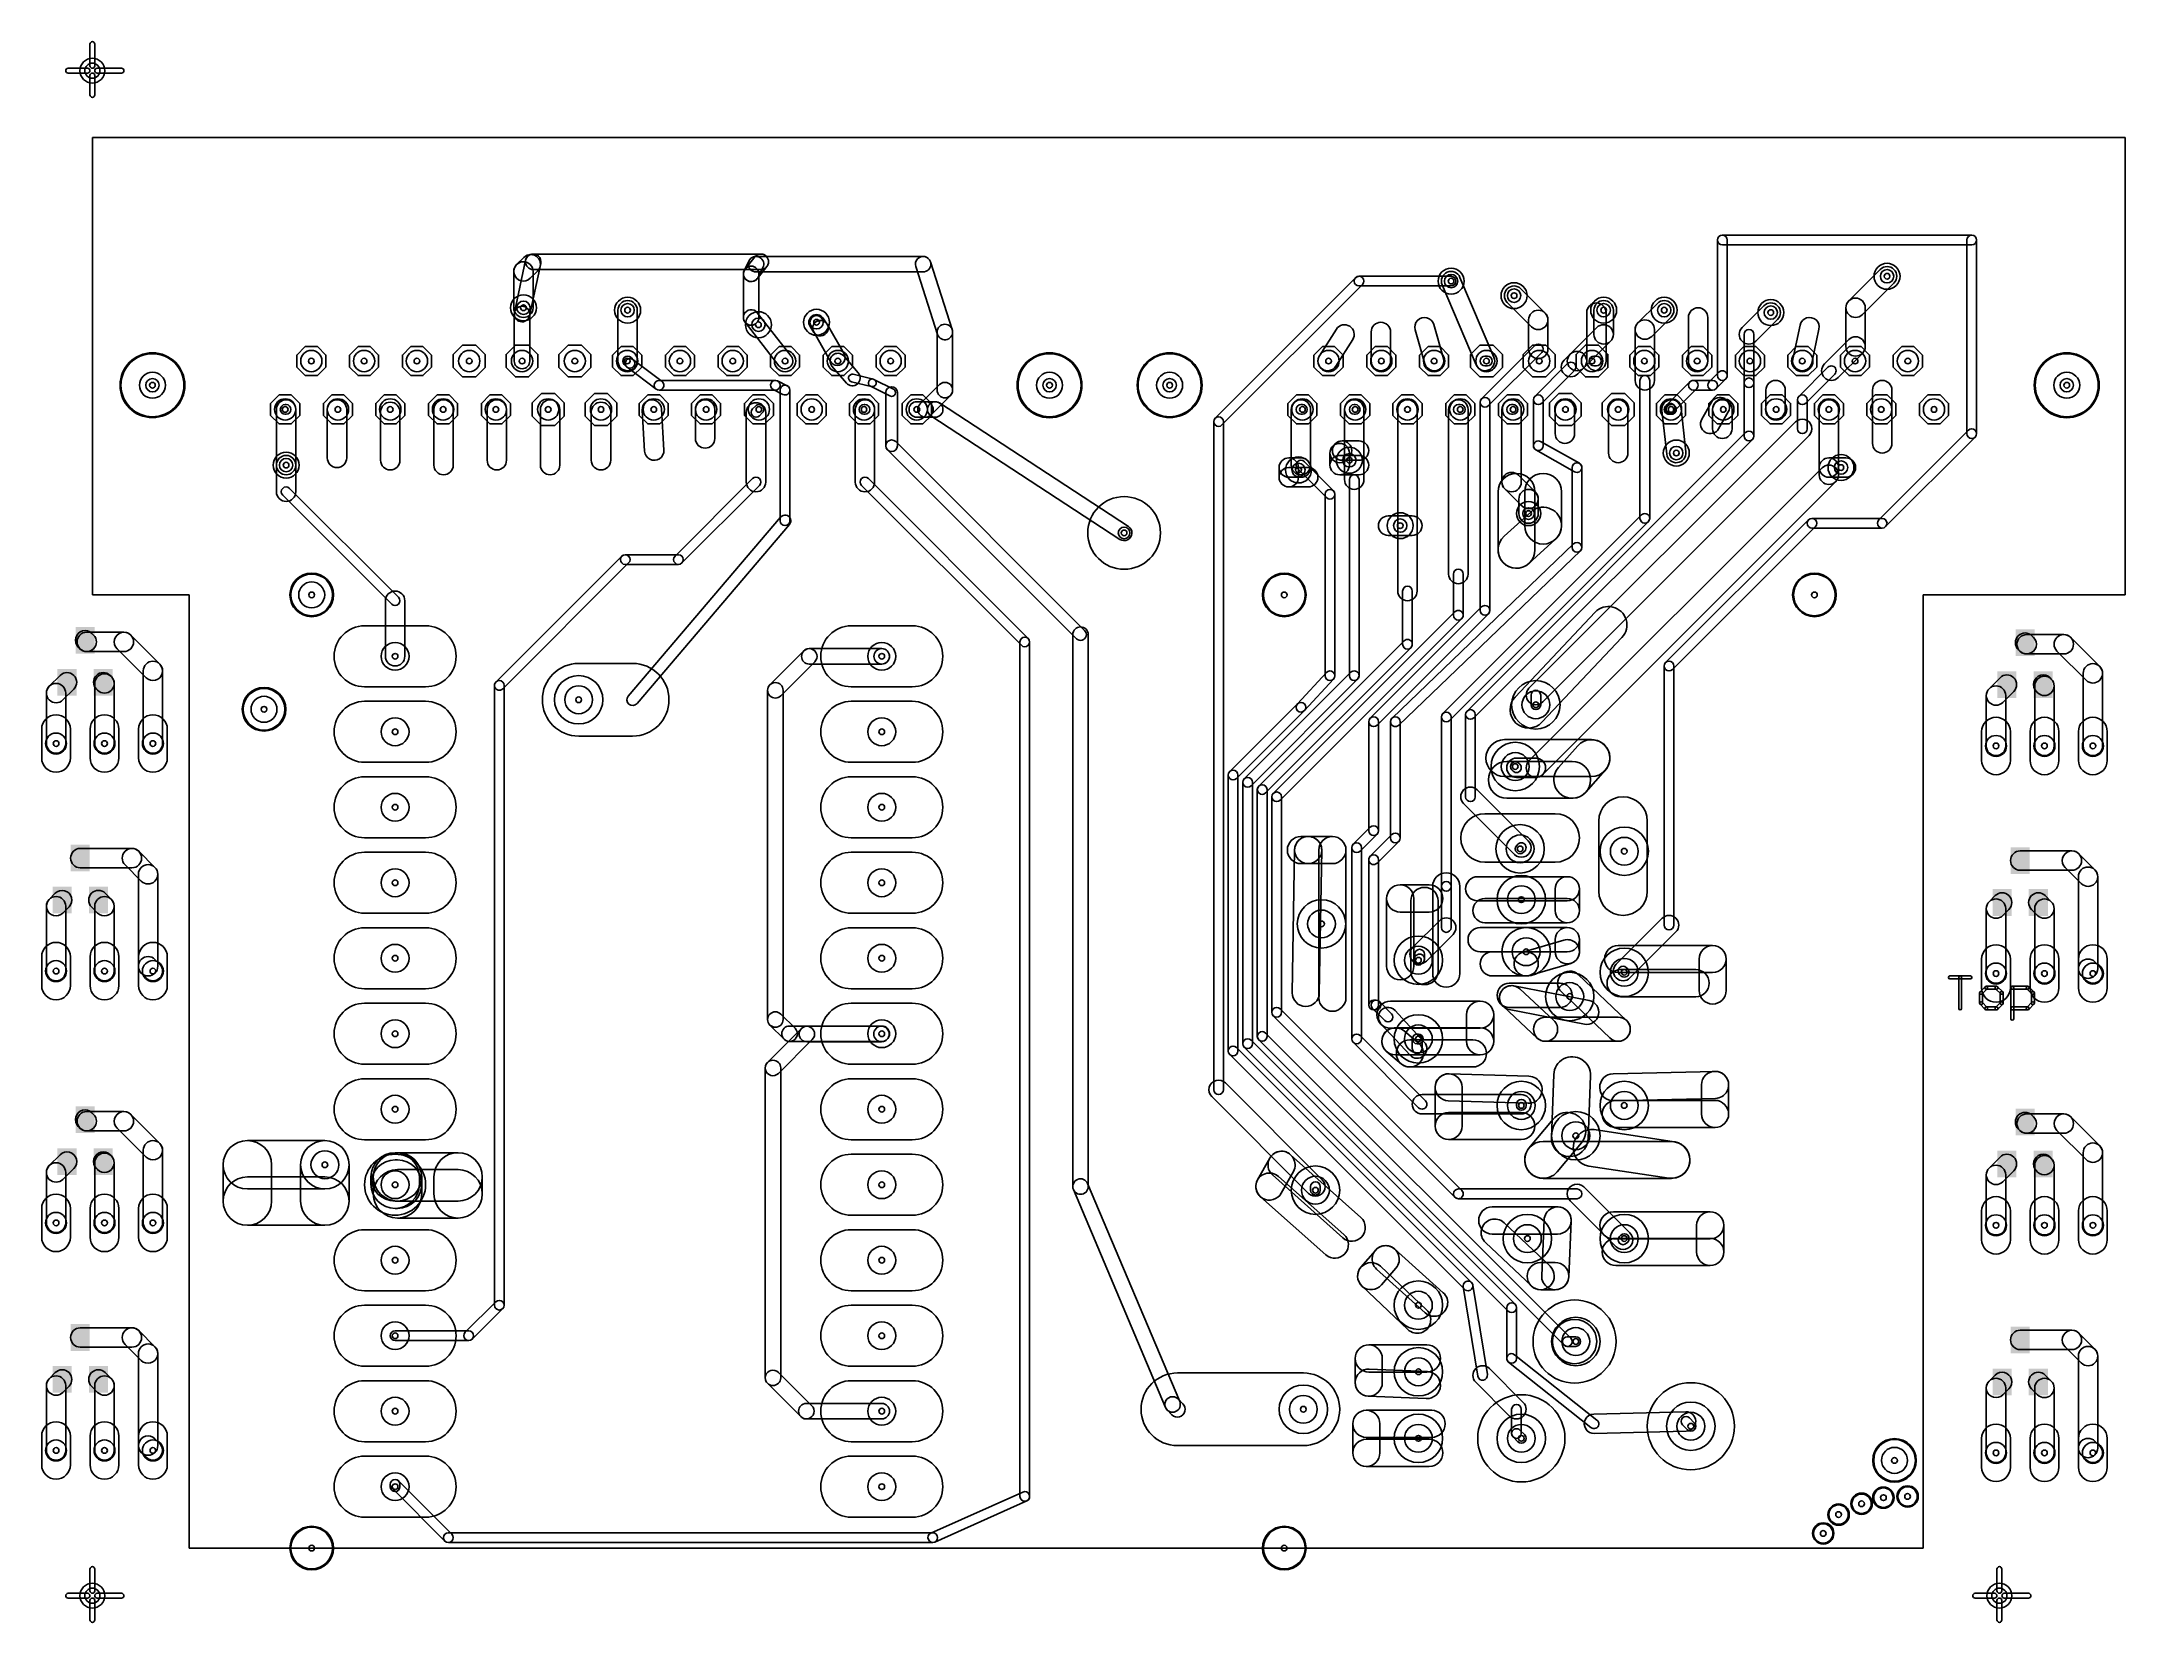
# Model space of a CAD drawing. Extents: x -3 to 107, y -1 to 82.
import ezdxf

# ---------------------------------------------------------------- set-up
doc = ezdxf.new("R2010")
doc.units = 0
for name, color, linetype in [('1', 14, 'CONTINUOUS'), ('116', 5, 'CONTINUOUS'), ('17', 94, 'CONTINUOUS'), ('18', 94, 'CONTINUOUS'), ('20', 178, 'CONTINUOUS')]:
    doc.layers.add(name, color=color, linetype=linetype)

# ---------------------------------------------------------------- blocks, each defined once
blk = doc.blocks.new('RECT')
blk.add_solid([(-0.5, -0.5), (0.5, -0.5), (-0.5, 0.5), (0.5, 0.5)])
blk = doc.blocks.new('ROUNDP')
blk.add_circle((0, 0), 0.5)
blk = doc.blocks.new('OCTAGONP')
blk.add_lwpolyline([(-0.5, -0.2071), (-0.5, 0.2071), (-0.2071, 0.5), (0.2071, 0.5), (0.5, 0.2071), (0.5, -0.2071), (0.2071, -0.5), (-0.2071, -0.5)], close=True)
blk = doc.blocks.new('LONGP100')
blk.add_lwpolyline([(-0.5, -0.5), (0.5, -0.5, 1), (0.5, 0.5), (-0.5, 0.5, 1)], format="xyb", close=True)
blk = doc.blocks.new('ROUNDV')
blk.add_circle((0, 0), 0.5)

msp = doc.modelspace()

# ---------------------------------------------------------------- linework, layer by layer
at = {"layer": '1'}
for points in [[(0.127, 80.254), (0.127, 81.397, 1), (-0.127, 81.397), (-0.127, 80.254, 1)], [(-0.254, 80.127), (-1.27, 80.127, 1), (-1.27, 79.873), (-0.254, 79.873, 1)], [(-0.127, 79.746), (-0.127, 78.73, 1), (0.127, 78.73), (0.127, 79.746, 1)], [(0.254, 79.873), (1.524, 79.873, 1), (1.524, 80.127), (0.254, 80.127, 1)], [(85.725, 64.008), (85.725, 71.12, 1), (85.217, 71.12), (85.217, 64.008, 1)], [(85.471, 70.866), (98.552, 70.866, 1), (98.552, 71.374), (85.471, 71.374, 1)], [(98.298, 71.12), (98.298, 60.96, 1), (98.806, 60.96), (98.806, 71.12, 1)], [(22.9652, 69.1098), (23.3462, 69.4908, 1), (22.6278, 70.2092), (22.2468, 69.8282, 1)], [(23.114, 67.564), (23.114, 69.469, 1), (22.098, 69.469), (22.098, 67.564, 1)], [(22.9273, 67.1492), (23.5115, 69.8924, 1), (22.7165, 70.0616), (22.1323, 67.3184, 1)], [(23.114, 69.5706), (35.052, 69.5706, 1), (35.052, 70.3834), (23.114, 70.3834, 1)], [(34.7347, 70.2309), (34.2267, 69.5959, 1), (34.8613, 69.0881), (35.3693, 69.7231, 1)], [(34.4345, 70.0317), (34.1805, 69.5237, 1), (34.9075, 69.1603), (35.1615, 69.6683, 1)], [(43.561, 70.2564), (34.798, 70.2564, 1), (34.798, 69.4436), (43.561, 69.4436, 1)], [(45.0909, 66.4184), (43.9479, 69.9744, 1), (43.1741, 69.7256), (44.3171, 66.1696, 1)], [(34.1376, 69.342), (34.1376, 67.056, 1), (34.9504, 67.056), (34.9504, 69.342, 1)], [(59.2346, 61.4154), (66.6006, 68.7814, 1), (66.2414, 69.1406), (58.8754, 61.7746, 1)], [(71.247, 69.215), (66.421, 69.215, 1), (66.421, 68.707), (71.247, 68.707, 1)], [(73.4927, 64.9684), (71.7147, 69.1594, 1), (70.7793, 68.7626), (72.5573, 64.5716, 1)], [(93.7478, 69.5742), (92.0968, 67.9232, 1), (92.8152, 67.2048), (94.4662, 68.8558, 1)], [(27.559, 67.437), (27.559, 64.77, 1), (28.575, 64.77), (28.575, 67.437, 1)], [(74.1898, 67.8398), (75.4598, 66.5698, 1), (76.1782, 67.2882), (74.9082, 68.5582, 1)], [(79.375, 64.77), (79.375, 67.31, 1), (78.359, 67.31), (78.359, 64.77, 1)], [(78.74, 67.437), (78.74, 66.167, 1), (79.756, 66.167), (79.756, 67.437, 1)], [(82.0638, 67.7962), (81.0478, 66.7802, 1), (81.7662, 66.0618), (82.7822, 67.0778, 1)], [(87.6518, 67.6692), (86.5088, 66.5262, 1), (87.2272, 65.8078), (88.3702, 66.9508, 1)], [(91.948, 67.564), (91.948, 65.532, 1), (92.964, 65.532), (92.964, 67.564, 1)], [(22.9362, 64.77), (22.9362, 67.2338, 1), (22.1234, 67.2338), (22.1234, 64.77, 1)], [(34.2232, 66.8065), (36.0012, 64.5205, 1), (36.6428, 65.0195), (34.8648, 67.3055, 1)], [(38.5143, 66.7226), (38.3111, 67.0274, 1), (37.6349, 66.5766), (37.8381, 66.2718, 1)], [(39.4177, 65.1501), (38.5287, 66.6995, 1), (37.8237, 66.2949), (38.7127, 64.7455, 1)], [(45.1104, 63.246), (45.1104, 66.294, 1), (44.2976, 66.294), (44.2976, 63.246, 1)], [(65.1986, 64.4973), (66.0876, 65.8943, 1), (65.2304, 66.4397), (64.3414, 65.0427, 1)], [(68.072, 64.77), (68.072, 66.294, 1), (67.056, 66.294), (67.056, 64.77, 1)], [(70.8465, 64.9096), (70.3385, 66.6876, 1), (69.3615, 66.4084), (69.8695, 64.6304, 1)], [(75.311, 66.929), (75.311, 65.405, 1), (76.327, 65.405), (76.327, 66.929, 1)], [(78.8888, 66.5262), (77.4918, 65.1292, 1), (78.2102, 64.4108), (79.6072, 65.8078, 1)], [(80.899, 66.421), (80.899, 63.754, 1), (81.915, 63.754), (81.915, 66.421, 1)], [(84.709, 64.77), (84.709, 67.056, 1), (83.693, 67.056), (83.693, 64.77, 1)], [(90.1587, 64.6636), (90.5397, 66.4416, 1), (89.5463, 66.6544), (89.1653, 64.8764, 1)], [(73.2046, 62.4314), (75.9986, 65.2254, 1), (75.6394, 65.5846), (72.8454, 62.7906, 1)], [(86.614, 66.167), (86.614, 63.627, 1), (87.122, 63.627), (87.122, 66.167, 1)], [(91.5452, 63.9028), (92.8152, 65.1728, 1), (92.0968, 65.8912), (90.8268, 64.6212, 1)], [(27.8874, 64.5904), (28.0144, 64.4634, 1), (28.3736, 64.8226), (28.2466, 64.9496, 1)], [(28.0416, 64.4398), (29.5656, 63.2968, 1), (29.8704, 63.7032), (28.3464, 64.8462, 1)], [(40.1612, 64.1455), (39.3992, 65.0345, 1), (38.782, 64.5055), (39.544, 63.6165, 1)], [(73.152, 65.024), (73.025, 65.024, 1), (73.025, 64.516), (73.152, 64.516, 1)], [(75.9986, 62.5584), (77.7131, 64.2729, 1), (77.3539, 64.6321), (75.6394, 62.9176, 1)], [(77.8927, 64.0933), (78.2102, 64.4108, 1), (77.4918, 65.1292), (77.1743, 64.8117, 1)], [(78.74, 64.516), (78.867, 64.516, 1), (78.867, 65.024), (78.74, 65.024, 1)], [(89.8416, 62.5584), (91.3656, 64.0824, 1), (91.0064, 64.4416), (89.4824, 62.9176, 1)], [(29.718, 63.246), (35.814, 63.246, 1), (35.814, 63.754), (29.718, 63.754, 1)], [(35.7004, 63.2728), (36.2084, 63.0188, 1), (36.4356, 63.4732), (35.9276, 63.7272, 1)], [(36.068, 63.246), (36.068, 56.388, 1), (36.576, 56.388), (36.576, 63.246, 1)], [(40.9421, 63.8244), (39.9007, 64.0784, 1), (39.8045, 63.6836), (40.8459, 63.4296, 1)], [(42.0009, 63.3007), (40.9849, 63.8087, 1), (40.8031, 63.4453), (41.8191, 62.9373, 1)], [(41.6052, 63.119), (41.6052, 60.325, 1), (42.2148, 60.325), (42.2148, 63.119, 1)], [(43.9754, 61.9426), (44.9914, 62.9586, 1), (44.4166, 63.5334), (43.4006, 62.5174, 1)], [(81.153, 63.754), (81.153, 56.515, 1), (81.661, 56.515), (81.661, 63.754, 1)], [(82.9201, 62.1139), (84.1266, 63.3204, 1), (83.7674, 63.6796), (82.5609, 62.4731, 1)], [(83.947, 63.246), (84.963, 63.246, 1), (84.963, 63.754), (83.947, 63.754, 1)], [(85.1426, 63.3204), (85.6506, 63.8284, 1), (85.2914, 64.1876), (84.7834, 63.6796, 1)], [(86.614, 63.627), (86.614, 60.833, 1), (87.122, 60.833), (87.122, 63.627, 1)], [(88.773, 62.23), (88.773, 63.246, 1), (87.757, 63.246), (87.757, 62.23, 1)], [(93.345, 63.246), (93.345, 60.452, 1), (94.361, 60.452), (94.361, 63.246, 1)], [(10.668, 59.309), (10.668, 62.23, 1), (9.652, 62.23), (9.652, 59.309, 1)], [(10.16, 62.484), (10.1092, 62.484, 1), (10.1092, 61.976), (10.16, 61.976, 1)], [(12.319, 62.23), (12.319, 59.69, 1), (13.335, 59.69), (13.335, 62.23, 1)], [(15.113, 62.103), (15.113, 59.563, 1), (16.129, 59.563), (16.129, 62.103, 1)], [(17.907, 62.23), (17.907, 59.309, 1), (18.923, 59.309), (18.923, 62.23, 1)], [(20.701, 62.23), (20.701, 59.563, 1), (21.717, 59.563), (21.717, 62.23, 1)], [(23.495, 62.23), (23.495, 59.309, 1), (24.511, 59.309), (24.511, 62.23, 1)], [(26.162, 62.103), (26.162, 59.563, 1), (27.178, 59.563), (27.178, 62.103, 1)], [(28.8299, 62.2002), (28.9569, 60.0412, 1), (29.9711, 60.1008), (29.8441, 62.2598, 1)], [(31.623, 62.23), (31.623, 60.706, 1), (32.639, 60.706), (32.639, 62.23, 1)], [(35.306, 58.42), (35.306, 62.0776, 1), (34.29, 62.0776), (34.29, 58.42, 1)], [(34.9776, 61.898), (35.13, 62.0504, 1), (34.7708, 62.4096), (34.6184, 62.2572, 1)], [(41.021, 58.42), (41.021, 62.23, 1), (40.005, 62.23), (40.005, 58.42, 1)], [(40.513, 62.484), (40.4622, 62.484, 1), (40.4622, 61.976), (40.513, 61.976, 1)], [(43.2308, 61.8236), (43.688, 61.8236, 1), (43.688, 62.6364), (43.2308, 62.6364, 1)], [(43.2308, 61.8236), (44.196, 61.8236, 1), (44.196, 62.6364), (43.2308, 62.6364, 1)], [(43.9736, 61.8899), (53.8796, 55.4129, 1), (54.3244, 56.0931), (44.4184, 62.5701, 1)], [(63.881, 59.309), (63.881, 62.23, 1), (62.865, 62.23), (62.865, 59.309, 1)], [(63.373, 61.976), (63.4492, 61.976, 1), (63.4492, 62.484), (63.373, 62.484, 1)], [(66.675, 58.547), (66.675, 62.23, 1), (65.659, 62.23), (65.659, 58.547, 1)], [(66.167, 61.976), (66.2178, 61.976, 1), (66.2178, 62.484), (66.167, 62.484, 1)], [(69.469, 52.705), (69.469, 62.23, 1), (68.453, 62.23), (68.453, 52.705, 1)], [(72.136, 53.594), (72.136, 62.23, 1), (71.12, 62.23), (71.12, 53.594, 1)], [(71.628, 61.976), (71.7296, 61.976, 1), (71.7296, 62.484), (71.628, 62.484, 1)], [(73.279, 51.689), (73.279, 62.611, 1), (72.771, 62.611), (72.771, 51.689, 1)], [(74.93, 58.42), (74.93, 62.23, 1), (73.914, 62.23), (73.914, 58.42, 1)], [(74.422, 61.976), (74.4982, 61.976, 1), (74.4982, 62.484), (74.422, 62.484, 1)], [(76.073, 60.325), (76.073, 62.738, 1), (75.565, 62.738), (75.565, 60.325, 1)], [(76.708, 62.23), (76.708, 60.96, 1), (77.724, 60.96), (77.724, 62.23, 1)], [(79.502, 62.23), (79.502, 59.944, 1), (80.518, 59.944), (80.518, 62.23, 1)], [(82.2991, 62.1739), (82.5531, 59.8879, 1), (83.5629, 60.0001), (83.3089, 62.2861, 1)], [(82.8566, 62.0504), (82.9201, 62.1139, 1), (82.5609, 62.4731), (82.4974, 62.4096, 1)], [(82.9836, 62.4096), (82.9201, 62.4731, 1), (82.5609, 62.1139), (82.6244, 62.0504, 1)], [(82.804, 62.484), (82.7786, 62.484, 1), (82.7786, 61.976), (82.804, 61.976, 1)], [(84.9029, 62.609), (84.3949, 61.72, 1), (85.2771, 61.216), (85.7851, 62.105, 1)], [(84.963, 62.23), (84.963, 61.214, 1), (85.979, 61.214), (85.979, 62.23, 1)], [(89.916, 61.214), (89.916, 62.738, 1), (89.408, 62.738), (89.408, 61.214, 1)], [(91.567, 59.182), (91.567, 62.23, 1), (90.551, 62.23), (90.551, 59.182, 1)], [(59.309, 26.543), (59.309, 61.595, 1), (58.801, 61.595), (58.801, 26.543, 1)], [(76.0512, 46.8848), (90.0212, 60.8548, 1), (89.3028, 61.5732), (75.3328, 47.6032, 1)], [(98.3724, 61.1396), (93.6734, 56.4406, 1), (94.0326, 56.0814), (98.7316, 60.7804, 1)], [(41.6945, 60.1095), (51.6005, 50.2035, 1), (52.0315, 50.6345), (42.1255, 60.5405, 1)], [(65.1728, 60.4302), (65.0458, 60.3032, 1), (65.7642, 59.5848), (65.8912, 59.7118, 1)], [(64.897, 59.944), (64.897, 59.309, 1), (65.913, 59.309), (65.913, 59.944, 1)], [(66.421, 60.579), (65.532, 60.579, 1), (65.532, 59.563), (66.421, 59.563, 1)], [(72.4426, 46.0484), (87.0476, 60.6534, 1), (86.6884, 61.0126), (72.0834, 46.4076, 1)], [(77.9755, 59.4034), (75.9435, 60.5464, 1), (75.6945, 60.1036), (77.7265, 58.9606, 1)], [(10.668, 57.912), (10.668, 59.309, 1), (9.652, 59.309), (9.652, 57.912, 1)], [(63.373, 59.69), (62.738, 59.69, 1), (62.738, 58.674), (63.373, 58.674, 1)], [(62.23, 59.182), (62.23, 58.674, 1), (63.246, 58.674), (63.246, 59.182, 1)], [(62.738, 58.166), (63.754, 58.166, 1), (63.754, 59.182), (62.738, 59.182, 1)], [(65.0766, 57.9646), (63.5526, 59.4886, 1), (63.1934, 59.1294), (64.7174, 57.6054, 1)], [(65.405, 58.801), (66.421, 58.801, 1), (66.421, 59.817), (65.405, 59.817, 1)], [(76.0512, 43.0748), (91.4182, 58.4418, 1), (90.6998, 59.1602), (75.3328, 43.7932, 1)], [(78.105, 54.991), (78.105, 59.182, 1), (77.597, 59.182), (77.597, 54.991, 1)], [(91.567, 58.801), (91.567, 59.182, 1), (90.551, 59.182), (90.551, 58.801, 1)], [(91.948, 59.69), (91.059, 59.69, 1), (91.059, 58.674), (91.948, 58.674, 1)], [(16.0546, 52.3766), (10.3396, 58.0916, 1), (9.9804, 57.7324), (15.6954, 52.0174, 1)], [(30.9136, 54.1764), (34.9776, 58.2404, 1), (34.6184, 58.5996), (30.5544, 54.5356, 1)], [(49.0746, 50.2176), (40.6926, 58.5996, 1), (40.3334, 58.2404), (48.7154, 49.8584, 1)], [(65.151, 48.26), (65.151, 57.785, 1), (64.643, 57.785), (64.643, 48.26, 1)], [(66.421, 48.26), (66.421, 58.547, 1), (65.913, 58.547), (65.913, 48.26, 1)], [(73.7108, 57.912), (73.7108, 54.864, 1), (75.6412, 54.864), (75.6412, 57.912, 1)], [(75.6702, 57.8902), (74.7812, 58.7792, 1), (74.0628, 58.0608), (74.9518, 57.1718, 1)], [(75.819, 56.769), (75.819, 57.531, 1), (74.803, 57.531), (74.803, 56.769, 1)], [(77.0382, 56.134), (77.0382, 57.912, 1), (75.1078, 57.912), (75.1078, 56.134, 1)], [(75.3253, 54.1498), (76.7223, 55.4198, 1), (75.4237, 56.8482), (74.0267, 55.5782, 1)], [(28.5631, 46.8024), (36.5541, 56.1904, 1), (36.0899, 56.5856), (28.0989, 47.1976, 1)], [(67.945, 55.626), (69.215, 55.626, 1), (69.215, 56.642), (67.945, 56.642, 1)], [(71.1726, 45.9214), (81.5866, 56.3354, 1), (81.2274, 56.6946), (70.8134, 46.2806, 1)], [(89.9904, 56.4406), (82.4974, 48.9476, 1), (82.8566, 48.5884), (90.3496, 56.0814, 1)], [(93.853, 56.515), (90.17, 56.515, 1), (90.17, 56.007), (93.853, 56.007, 1)], [(68.5019, 45.6638), (78.0269, 54.8078, 1), (77.6751, 55.1742), (68.1501, 46.0302, 1)], [(21.5156, 47.5724), (28.1196, 54.1764, 1), (27.7604, 54.5356), (21.1564, 47.9316, 1)], [(27.94, 54.102), (30.734, 54.102, 1), (30.734, 54.61), (27.94, 54.61, 1)], [(71.882, 51.435), (71.882, 53.594, 1), (71.374, 53.594), (71.374, 51.435, 1)], [(16.383, 49.28), (16.383, 52.197, 1), (15.367, 52.197), (15.367, 49.28, 1)], [(69.215, 49.911), (69.215, 52.705, 1), (68.707, 52.705), (68.707, 49.911, 1)], [(62.2826, 41.7304), (71.8076, 51.2554, 1), (71.4484, 51.6146), (61.9234, 42.0896, 1)], [(67.3626, 45.6674), (73.2046, 51.5094, 1), (72.8454, 51.8686), (67.0034, 46.0266, 1)], [(76.0133, 45.8199), (80.2043, 50.2649, 1), (78.7997, 51.5891), (74.6087, 47.1441, 1)], [(0.0622, 50.3972), (-0.0218, 50.4812, 1), (-0.7402, 49.7628), (-0.6562, 49.6788, 1)], [(1.651, 50.546), (-0.297, 50.546, 1), (-0.297, 49.53), (1.651, 49.53, 1)], [(3.5342, 48.8732), (2.0102, 50.3972, 1), (1.2918, 49.6788), (2.8158, 48.1548, 1)], [(49.149, 5.207), (49.149, 50.038, 1), (48.641, 50.038), (48.641, 5.207, 1)], [(51.4096, 50.419), (51.4096, 21.463, 1), (52.2224, 21.463), (52.2224, 50.419, 1)], [(101.7892, 50.2702), (101.7052, 50.3542, 1), (100.9868, 49.6358), (101.0708, 49.5518, 1)], [(103.378, 50.419), (101.43, 50.419, 1), (101.43, 49.403), (103.378, 49.403, 1)], [(105.2612, 48.7462), (103.7372, 50.2702, 1), (103.0188, 49.5518), (104.5428, 48.0278, 1)], [(36.1014, 47.2106), (37.8794, 48.9886, 1), (37.3046, 49.5634), (35.5266, 47.7854, 1)], [(37.592, 48.8696), (41.391, 48.8696, 1), (41.391, 49.6824), (37.592, 49.6824, 1)], [(41.6784, 48.9886), (41.6824, 48.9926, 1), (41.1076, 49.5674), (41.1036, 49.5634, 1)], [(61.5206, 42.1114), (69.1406, 49.7314, 1), (68.7814, 50.0906), (61.1614, 42.4706, 1)], [(-1.5458, 46.9888), (-0.9718, 47.5628, 1), (-1.6902, 48.2812), (-2.2642, 47.7072, 1)], [(0.9942, 48.2152), (0.9282, 48.2812, 1), (0.2098, 47.5628), (0.2758, 47.4968, 1)], [(1.143, 44.704), (1.143, 47.856, 1), (0.127, 47.856), (0.127, 44.704, 1)], [(3.683, 44.704), (3.683, 48.514, 1), (2.667, 48.514), (2.667, 44.704, 1)], [(25.5, 45.095), (28.331, 45.095, 1), (28.331, 48.905), (25.5, 48.905, 1)], [(60.7586, 42.4924), (66.3466, 48.0804, 1), (65.9874, 48.4396), (60.3994, 42.8516, 1)], [(63.5596, 46.4367), (65.0836, 48.0877, 1), (64.7104, 48.4323), (63.1864, 46.7813, 1)], [(82.423, 48.768), (82.423, 35.179, 1), (82.931, 35.179), (82.931, 48.768, 1)], [(100.1812, 46.8618), (100.7552, 47.4358, 1), (100.0368, 48.1542), (99.4628, 47.5802, 1)], [(102.7212, 48.0882), (102.6552, 48.1542, 1), (101.9368, 47.4358), (102.0028, 47.3698, 1)], [(102.87, 44.577), (102.87, 47.729, 1), (101.854, 47.729), (101.854, 44.577, 1)], [(105.41, 44.577), (105.41, 48.387, 1), (104.394, 48.387), (104.394, 44.577, 1)], [(-1.397, 44.704), (-1.397, 47.348, 1), (-2.413, 47.348), (-2.413, 44.704, 1)], [(21.59, 15.24), (21.59, 47.752, 1), (21.082, 47.752), (21.082, 15.24, 1)], [(36.2204, 30.226), (36.2204, 47.498, 1), (35.4076, 47.498), (35.4076, 30.226, 1)], [(75.946, 46.736), (75.946, 47.244, 1), (75.438, 47.244), (75.438, 46.736, 1)], [(100.33, 44.577), (100.33, 47.221, 1), (99.314, 47.221), (99.314, 44.577, 1)], [(59.9966, 42.8734), (63.5526, 46.4294, 1), (63.1934, 46.7886), (59.6374, 43.2326, 1)], [(67.437, 40.132), (67.437, 45.847, 1), (66.929, 45.847), (66.929, 40.132, 1)], [(68.58, 39.751), (68.58, 45.847, 1), (68.072, 45.847), (68.072, 39.751, 1)], [(71.247, 37.211), (71.247, 46.101, 1), (70.739, 46.101), (70.739, 37.211, 1)], [(72.517, 41.91), (72.517, 46.228, 1), (72.009, 46.228), (72.009, 41.91, 1)], [(74.041, 42.9768), (78.613, 42.9768, 1), (78.613, 44.9072), (74.041, 44.9072, 1)], [(77.8916, 44.5832), (76.8756, 43.4402, 1), (78.3184, 42.1578), (79.3344, 43.3008, 1)], [(77.597, 43.7642), (74.168, 43.7642, 1), (74.168, 41.8338), (77.597, 41.8338, 1)], [(74.676, 42.926), (75.692, 42.926, 1), (75.692, 43.942), (74.676, 43.942, 1)], [(74.8556, 43.6136), (74.7921, 43.6771, 1), (74.4329, 43.3179), (74.4964, 43.2544, 1)], [(60.071, 28.575), (60.071, 43.053, 1), (59.563, 43.053), (59.563, 28.575, 1)], [(60.833, 28.956), (60.833, 42.672, 1), (60.325, 42.672), (60.325, 28.956, 1)], [(61.595, 29.337), (61.595, 42.291, 1), (61.087, 42.291), (61.087, 29.337, 1)], [(62.357, 30.607), (62.357, 41.91, 1), (61.849, 41.91), (61.849, 30.607, 1)], [(75.2892, 39.6022), (72.6222, 42.2692, 1), (71.9038, 41.5508), (74.5708, 38.8838, 1)], [(81.534, 36.957), (81.534, 40.64, 1), (78.994, 40.64), (78.994, 36.957, 1)], [(73.025, 38.481), (76.708, 38.481, 1), (76.708, 41.021), (73.025, 41.021, 1)], [(63.754, 39.8272), (63.373, 39.8272, 1), (63.373, 38.4048), (63.754, 38.4048, 1)], [(63.0429, 39.1281), (62.9159, 31.6351, 1), (64.3381, 31.6109), (64.4651, 39.1039, 1)], [(65.024, 39.8272), (63.754, 39.8272, 1), (63.754, 38.4048), (65.024, 38.4048, 1)], [(65.7352, 31.369), (65.7352, 39.116, 1), (64.3128, 39.116), (64.3128, 31.369, 1)], [(66.4736, 39.0634), (67.3626, 39.9524, 1), (67.0034, 40.3116), (66.1144, 39.4226, 1)], [(66.548, 29.21), (66.548, 39.243, 1), (66.04, 39.243), (66.04, 29.21, 1)], [(67.3626, 38.4284), (68.5056, 39.5714, 1), (68.1464, 39.9306), (67.0034, 38.7876, 1)], [(74.7504, 39.4226), (74.6869, 39.3591, 1), (75.0461, 38.9999), (75.1096, 39.0634, 1)], [(-0.635, 38.184), (2.075, 38.184, 1), (2.075, 39.2), (-0.635, 39.2, 1)], [(1.7158, 38.3328), (2.5618, 37.4868, 1), (3.2802, 38.2052), (2.4342, 39.0512, 1)], [(2.413, 37.846), (2.413, 33.02, 1), (3.429, 33.02), (3.429, 37.846, 1)], [(67.437, 30.988), (67.437, 38.608, 1), (66.929, 38.608), (66.929, 30.988, 1)], [(101.092, 38.057), (103.802, 38.057, 1), (103.802, 39.073), (101.092, 39.073, 1)], [(103.4428, 38.2058), (104.2888, 37.3598, 1), (105.0072, 38.0782), (104.1612, 38.9242, 1)], [(69.2912, 33.02), (69.2912, 36.576, 1), (67.8688, 36.576), (67.8688, 33.02, 1)], [(68.58, 35.8648), (70.104, 35.8648, 1), (70.104, 37.2872), (68.58, 37.2872, 1)], [(70.5612, 32.766), (70.5612, 36.449, 1), (69.1388, 36.449), (69.1388, 32.766, 1)], [(71.7042, 32.639), (71.7042, 37.211, 1), (70.2818, 37.211), (70.2818, 32.639, 1)], [(71.247, 35.052), (71.247, 37.211, 1), (70.739, 37.211), (70.739, 35.052, 1)], [(72.644, 36.449), (77.343, 36.449, 1), (77.343, 37.719), (72.644, 37.719, 1)], [(76.708, 37.084), (76.708, 35.941, 1), (77.978, 35.941), (77.978, 37.084, 1)], [(104.14, 37.719), (104.14, 32.893, 1), (105.156, 32.893), (105.156, 37.719, 1)], [(-1.5458, 35.8128), (-1.2258, 36.1328, 1), (-1.9442, 36.8512), (-2.2642, 36.5312, 1)], [(-1.397, 32.766), (-1.397, 36.172, 1), (-2.413, 36.172), (-2.413, 32.766, 1)], [(0.9942, 36.5312), (0.6742, 36.8512, 1), (-0.0442, 36.1328), (0.2758, 35.8128, 1)], [(1.143, 32.766), (1.143, 36.172, 1), (0.127, 36.172), (0.127, 32.766, 1)], [(77.343, 36.576), (73.025, 36.576, 1), (73.025, 35.306), (77.343, 35.306, 1)], [(100.1812, 35.6858), (100.5012, 36.0058, 1), (99.7828, 36.7242), (99.4628, 36.4042, 1)], [(100.33, 32.639), (100.33, 36.045, 1), (99.314, 36.045), (99.314, 32.639, 1)], [(102.7212, 36.4042), (102.4012, 36.7242, 1), (101.6828, 36.0058), (102.0028, 35.6858, 1)], [(102.87, 32.639), (102.87, 36.045, 1), (101.854, 36.045), (101.854, 32.639, 1)], [(69.9552, 33.2958), (71.3522, 34.6928, 1), (70.6338, 35.4112), (69.2368, 34.0142, 1)], [(72.771, 33.782), (77.343, 33.782, 1), (77.343, 35.052), (72.771, 35.052, 1)], [(76.708, 34.417), (76.708, 33.782, 1), (77.978, 33.782), (77.978, 34.417, 1)], [(80.6232, 32.4068), (83.0362, 34.8198, 1), (82.3178, 35.5382), (79.9048, 33.1252, 1)], [(69.85, 33.401), (69.85, 33.655, 1), (69.342, 33.655), (69.342, 33.401, 1)], [(77.1638, 34.3912), (75.0048, 33.7562, 1), (75.3632, 32.5378), (77.5222, 33.1728, 1)], [(80.01, 32.6898), (84.963, 32.6898, 1), (84.963, 34.1122), (80.01, 34.1122, 1)], [(84.2518, 33.401), (84.2518, 31.75, 1), (85.6742, 31.75), (85.6742, 33.401, 1)], [(2.5618, 32.6608), (2.8158, 32.4068, 1), (3.5342, 33.1252), (3.2802, 33.3792, 1)], [(69.4164, 33.5806), (69.3529, 33.5171, 1), (69.7121, 33.1579), (69.7756, 33.2214, 1)], [(75.184, 33.782), (73.406, 33.782, 1), (73.406, 32.512), (75.184, 32.512, 1)], [(80.137, 31.4198), (84.074, 31.4198, 1), (84.074, 32.8422), (80.137, 32.8422, 1)], [(80.0844, 32.5864), (80.1479, 32.5229, 1), (80.5071, 32.8821), (80.4436, 32.9456, 1)], [(104.2888, 32.5338), (104.5428, 32.2798, 1), (105.2612, 32.9982), (105.0072, 33.2522, 1)], [(74.295, 30.861), (76.962, 30.861, 1), (76.962, 32.131), (74.295, 32.131, 1)], [(76.6321, 30.1833), (74.8541, 31.8343, 1), (73.9899, 30.9037), (75.7679, 29.2527, 1)], [(74.3013, 30.7456), (78.2383, 29.9836, 1), (78.4797, 31.2304), (74.5427, 31.9924, 1)], [(77.0326, 31.6706), (79.5726, 29.2576, 1), (80.4474, 30.1784), (77.9074, 32.5914, 1)], [(97.3997, 32.361), (98.4844, 32.361, 1), (98.4844, 32.5134), (97.3997, 32.5134, 1)], [(98.0183, 30.8102), (98.0183, 32.4372, 1), (97.8659, 32.4372), (97.8659, 30.8102, 1)], [(99.2542, 31.9487), (98.983, 31.6776, 1), (99.0908, 31.5698), (99.3619, 31.841, 1)], [(98.9607, 31.6237), (98.9607, 31.0814, 1), (99.1131, 31.0814), (99.1131, 31.6237, 1)], [(99.8504, 31.9711), (99.308, 31.9711, 1), (99.308, 31.8187), (99.8504, 31.8187, 1)], [(100.1754, 31.6776), (99.9043, 31.9487, 1), (99.7965, 31.841), (100.0677, 31.5698, 1)], [(100.1977, 31.0814), (100.1977, 31.6237, 1), (100.0453, 31.6237), (100.0453, 31.0814, 1)], [(100.7502, 30.2679), (100.7502, 31.8949, 1), (100.5978, 31.8949), (100.5978, 30.2679, 1)], [(100.674, 31.8187), (101.4875, 31.8187, 1), (101.4875, 31.9711), (100.674, 31.9711, 1)], [(101.4336, 31.841), (101.7048, 31.5698, 1), (101.8126, 31.6776), (101.5414, 31.9487, 1)], [(101.6825, 31.6237), (101.6825, 31.0814, 1), (101.8349, 31.0814), (101.8349, 31.6237, 1)], [(36.8474, 29.7674), (36.1014, 30.5134, 1), (35.5266, 29.9386), (36.2726, 29.1926, 1)], [(71.8076, 21.2616), (62.2826, 30.7866, 1), (61.9234, 30.4274), (71.4484, 20.9024, 1)], [(67.31, 31.242), (67.183, 31.242, 1), (67.183, 30.734), (67.31, 30.734, 1)], [(68.1246, 30.5326), (67.4896, 31.1676, 1), (67.1304, 30.8084), (67.7654, 30.1734, 1)], [(68.072, 29.7688), (72.771, 29.7688, 1), (72.771, 31.1912), (68.072, 31.1912, 1)], [(69.8423, 29.0466), (68.3183, 30.6976, 1), (67.5717, 30.0084), (69.0957, 28.3574, 1)], [(72.0598, 30.48), (72.0598, 29.083, 1), (73.4822, 29.083), (73.4822, 30.48, 1)], [(98.983, 31.0275), (99.2542, 30.7563, 1), (99.3619, 30.8641), (99.0908, 31.1352, 1)], [(99.308, 30.734), (99.8504, 30.734, 1), (99.8504, 30.8864), (99.308, 30.8864, 1)], [(99.9043, 30.7563), (100.1754, 31.0275, 1), (100.0677, 31.1352), (99.7965, 30.8641, 1)], [(101.4875, 30.8864), (100.674, 30.8864, 1), (100.674, 30.734), (101.4875, 30.734, 1)], [(101.7048, 31.1352), (101.4337, 30.8641, 1), (101.5414, 30.7563), (101.8126, 31.0275, 1)], [(35.9744, 27.3986), (37.7524, 29.1766, 1), (37.1776, 29.7514), (35.3996, 27.9734, 1)], [(41.395, 29.8864), (36.56, 29.8864, 1), (36.56, 29.0736), (41.395, 29.0736, 1)], [(37.465, 29.0576), (41.379, 29.0576, 1), (41.379, 29.8704), (37.465, 29.8704, 1)], [(41.6664, 29.1766), (41.6824, 29.1926, 1), (41.1076, 29.7674), (41.0916, 29.7514, 1)], [(77.5226, 13.5146), (61.5206, 29.5166, 1), (61.1614, 29.1574), (77.1634, 13.1554, 1)], [(72.771, 29.7942), (68.326, 29.7942, 1), (68.326, 28.3718), (72.771, 28.3718, 1)], [(67.8707, 28.5366), (68.6327, 27.9016, 1), (69.5433, 28.9944), (68.7813, 29.6294, 1)], [(80.01, 30.353), (76.2, 30.353, 1), (76.2, 29.083), (80.01, 29.083, 1)], [(72.3156, 16.4356), (59.9966, 28.7546, 1), (59.6374, 28.3954), (71.9564, 16.0764, 1)], [(74.6016, 15.2926), (60.7586, 29.1356, 1), (60.3994, 28.7764), (74.2424, 14.9334, 1)], [(69.9026, 25.9606), (66.4736, 29.3896, 1), (66.1144, 29.0304), (69.5434, 25.6014, 1)], [(69.088, 27.7368), (72.39, 27.7368, 1), (72.39, 29.1592), (69.088, 29.1592, 1)], [(69.215, 29.21), (69.215, 28.702, 1), (69.723, 28.702), (69.723, 29.21, 1)], [(69.469, 28.956), (69.5325, 28.956, 1), (69.5325, 29.464), (69.469, 29.464, 1)], [(36.0934, 11.43), (36.0934, 27.686, 1), (35.2806, 27.686), (35.2806, 11.43, 1)], [(75.3325, 27.2539), (71.1415, 27.3809, 1), (71.0985, 25.9591), (75.2895, 25.8321, 1)], [(70.4088, 26.67), (70.4088, 24.638, 1), (71.8312, 24.638), (71.8312, 26.67, 1)], [(78.4345, 23.9659), (78.5615, 27.2679, 1), (76.6325, 27.3421), (76.5055, 24.0401, 1)], [(85.0731, 27.508), (79.7391, 27.381, 1), (79.7729, 25.959), (85.1069, 26.086, 1)], [(85.8012, 25.273), (85.8012, 26.797, 1), (84.3788, 26.797), (84.3788, 25.273, 1)], [(64.4942, 21.8222), (59.4142, 26.9022, 1), (58.6958, 26.1838), (63.7758, 21.1038, 1)], [(74.93, 26.289), (69.723, 26.289, 1), (69.723, 25.273), (74.93, 25.273, 1)], [(0.0622, 25.2512), (-0.0218, 25.3352, 1), (-0.7402, 24.6168), (-0.6562, 24.5328, 1)], [(1.651, 25.4), (-0.297, 25.4, 1), (-0.297, 24.384), (1.651, 24.384, 1)], [(3.5342, 23.7272), (2.0102, 25.2512, 1), (1.2918, 24.5328), (2.8158, 23.0088, 1)], [(71.12, 23.9268), (74.93, 23.9268, 1), (74.93, 25.3492), (71.12, 25.3492, 1)], [(74.676, 25.781), (74.676, 25.7175, 1), (75.184, 25.7175), (75.184, 25.781, 1)], [(76.6015, 25.0019), (75.3315, 23.4779, 1), (76.8145, 22.2421), (78.0845, 23.7661, 1)], [(79.883, 24.5618), (85.09, 24.5618, 1), (85.09, 25.9842), (79.883, 25.9842, 1)], [(101.7892, 25.1242), (101.7052, 25.2082, 1), (100.9868, 24.4898), (101.0708, 24.4058, 1)], [(103.378, 25.273), (101.43, 25.273, 1), (101.43, 24.257), (103.378, 24.257, 1)], [(105.2612, 23.6002), (103.7372, 25.1242, 1), (103.0188, 24.4058), (104.5428, 22.8818, 1)], [(82.9486, 23.8143), (78.7576, 24.4493, 1), (78.4684, 22.5407), (82.6594, 21.9057, 1)], [(-1.5458, 21.8428), (-0.9718, 22.4168, 1), (-1.6902, 23.1352), (-2.2642, 22.5612, 1)], [(0.9942, 23.0692), (0.9282, 23.1352, 1), (0.2098, 22.4168), (0.2758, 22.3508, 1)], [(1.143, 19.558), (1.143, 22.71, 1), (0.127, 22.71), (0.127, 19.558, 1)], [(3.683, 19.558), (3.683, 23.368, 1), (2.667, 23.368), (2.667, 19.558, 1)], [(12.192, 23.876), (8.128, 23.876, 1), (8.128, 21.336), (12.192, 21.336, 1)], [(6.858, 22.606), (6.858, 20.701, 1), (9.398, 20.701), (9.398, 22.606, 1)], [(13.462, 20.701), (13.462, 22.606, 1), (10.922, 22.606), (10.922, 20.701, 1)], [(17.145, 21.59), (17.145, 21.971, 1), (14.605, 21.971), (14.605, 21.59, 1)], [(15.875, 20.701), (16.002, 20.701, 1), (16.002, 23.241), (15.875, 23.241, 1)], [(16.002, 20.701), (19.177, 20.701, 1), (19.177, 23.241), (16.002, 23.241, 1)], [(17.272, 21.082), (17.272, 21.971, 1), (14.732, 21.971), (14.732, 21.082, 1)], [(17.907, 21.971), (17.907, 21.082, 1), (20.447, 21.082), (20.447, 21.971, 1)], [(61.7353, 22.9514), (61.1003, 21.8084, 1), (62.3437, 21.1176), (62.9787, 22.2606, 1)], [(66.5148, 19.8335), (62.8318, 23.1355, 1), (61.8822, 22.0765), (65.5652, 18.7745, 1)], [(76.073, 21.8948), (82.804, 21.8948, 1), (82.804, 23.8252), (76.073, 23.8252, 1)], [(100.1812, 21.7158), (100.7552, 22.2898, 1), (100.0368, 23.0082), (99.4628, 22.4342, 1)], [(102.7212, 22.9422), (102.6552, 23.0082, 1), (101.9368, 22.2898), (102.0028, 22.2238, 1)], [(102.87, 19.431), (102.87, 22.583, 1), (101.854, 22.583), (101.854, 19.431, 1)], [(105.41, 19.431), (105.41, 23.241, 1), (104.394, 23.241), (104.394, 19.431, 1)], [(-1.397, 19.558), (-1.397, 22.202, 1), (-2.413, 22.202), (-2.413, 19.558, 1)], [(8.128, 19.431), (12.192, 19.431, 1), (12.192, 21.971), (8.128, 21.971, 1)], [(16.002, 22.86), (15.875, 22.86, 1), (15.875, 20.32), (16.002, 20.32, 1)], [(19.177, 22.352), (16.002, 22.352, 1), (16.002, 19.812), (19.177, 19.812, 1)], [(51.4416, 21.3049), (56.2676, 9.8749, 1), (57.0164, 10.1911), (52.1904, 21.6211, 1)], [(61.2495, 20.9314), (64.6785, 17.8834, 1), (65.6235, 18.9466), (62.1945, 21.9946, 1)], [(100.33, 19.431), (100.33, 22.075, 1), (99.314, 22.075), (99.314, 19.431, 1)], [(64.389, 21.2725), (64.389, 21.463, 1), (63.881, 21.463), (63.881, 21.2725, 1)], [(77.851, 21.336), (71.628, 21.336, 1), (71.628, 20.828), (77.851, 20.828, 1)], [(80.6232, 19.0282), (78.2102, 21.4412, 1), (77.4918, 20.7228), (79.9048, 18.3098, 1)], [(73.406, 18.9738), (76.835, 18.9738, 1), (76.835, 20.3962), (73.406, 20.3962, 1)], [(76.4351, 17.2803), (74.0221, 19.5663, 1), (73.0439, 18.5337), (75.4569, 16.2477, 1)], [(76.1245, 19.7159), (75.9975, 16.7949, 1), (77.4185, 16.7331), (77.5455, 19.6541, 1)], [(79.756, 18.7198), (84.836, 18.7198, 1), (84.836, 20.1422), (79.756, 20.1422, 1)], [(84.1248, 19.431), (84.1248, 18.034, 1), (85.5472, 18.034), (85.5472, 19.431, 1)], [(84.836, 18.7452), (79.883, 18.7452, 1), (79.883, 17.3228), (84.836, 17.3228, 1)], [(80.4436, 18.4894), (80.5071, 18.5529, 1), (80.1479, 18.9121), (80.0844, 18.8486, 1)], [(67.278, 18.1158), (66.516, 17.2268, 1), (67.596, 16.3012), (68.358, 17.1902, 1)], [(70.8338, 15.8956), (68.2938, 18.1816, 1), (67.3422, 17.1244), (69.8822, 14.8384, 1)], [(66.5669, 16.2477), (68.9799, 13.9617, 1), (69.9581, 14.9943), (67.5451, 17.2803, 1)], [(73.1487, 11.5977), (72.3867, 16.2967, 1), (71.8853, 16.2153), (72.6473, 11.5163, 1)], [(76.708, 17.4752), (75.946, 17.4752, 1), (75.946, 16.0528), (76.708, 16.0528, 1)], [(19.9156, 13.4604), (21.5156, 15.0604, 1), (21.1564, 15.4196), (19.5564, 13.8196, 1)], [(74.676, 12.446), (74.676, 15.113, 1), (74.168, 15.113), (74.168, 12.446, 1)], [(-0.635, 13.038), (2.075, 13.038, 1), (2.075, 14.054), (-0.635, 14.054, 1)], [(1.7158, 13.1868), (2.5618, 12.3408, 1), (3.2802, 13.0592), (2.4342, 13.9052, 1)], [(2.413, 12.7), (2.413, 7.874, 1), (3.429, 7.874), (3.429, 12.7, 1)], [(15.875, 13.386), (19.736, 13.386, 1), (19.736, 13.894), (15.875, 13.894, 1)], [(69.977, 13.1572), (66.929, 13.1572, 1), (66.929, 11.7348), (69.977, 11.7348, 1)], [(66.2178, 12.446), (66.2178, 11.176, 1), (67.6402, 11.176), (67.6402, 12.446, 1)], [(77.7875, 13.589), (77.343, 13.589, 1), (77.343, 13.081), (77.7875, 13.081, 1)], [(101.092, 12.911), (103.802, 12.911, 1), (103.802, 13.927), (101.092, 13.927, 1)], [(103.4428, 13.0598), (104.2888, 12.2138, 1), (105.0072, 12.9322), (104.1612, 13.7782, 1)], [(75.0352, 10.1382), (73.2572, 11.9162, 1), (72.5388, 11.1978), (74.3168, 9.4198, 1)], [(78.898, 9.2159), (74.58, 12.6449, 1), (74.264, 12.2471), (78.582, 8.8181, 1)], [(104.14, 12.573), (104.14, 7.747, 1), (105.156, 7.747), (105.156, 12.573, 1)], [(-1.5458, 10.6668), (-1.2258, 10.9868, 1), (-1.9442, 11.7052), (-2.2642, 11.3852, 1)], [(-1.397, 7.62), (-1.397, 11.026, 1), (-2.413, 11.026), (-2.413, 7.62, 1)], [(0.9942, 11.3852), (0.6742, 11.7052, 1), (-0.0442, 10.9868), (0.2758, 10.6668, 1)], [(1.143, 7.62), (1.143, 11.026, 1), (0.127, 11.026), (0.127, 7.62, 1)], [(37.7244, 9.9674), (35.9744, 11.7174, 1), (35.3996, 11.1426), (37.1496, 9.3926, 1)], [(56.896, 7.874), (63.5, 7.874, 1), (63.5, 11.684), (56.896, 11.684, 1)], [(66.8994, 10.4654), (69.9474, 10.3384, 1), (70.0066, 11.7596), (66.9586, 11.8866, 1)], [(100.1812, 10.5398), (100.5012, 10.8598, 1), (99.7828, 11.5782), (99.4628, 11.2582, 1)], [(100.33, 7.493), (100.33, 10.899, 1), (99.314, 10.899), (99.314, 7.493, 1)], [(102.7212, 11.2582), (102.4012, 11.5782, 1), (101.6828, 10.8598), (102.0028, 10.5398, 1)], [(102.87, 7.493), (102.87, 10.899, 1), (101.854, 10.899), (101.854, 7.493, 1)], [(41.395, 10.0864), (37.437, 10.0864, 1), (37.437, 9.2736), (41.395, 9.2736, 1)], [(56.3546, 9.7456), (56.6086, 9.4916, 1), (57.1834, 10.0664), (56.9294, 10.3204, 1)], [(74.93, 8.509), (74.93, 9.779, 1), (74.422, 9.779), (74.422, 8.509, 1)], [(70.231, 9.7282), (66.802, 9.7282, 1), (66.802, 8.3058), (70.231, 8.3058, 1)], [(66.0908, 9.017), (66.0908, 7.493, 1), (67.5132, 7.493), (67.5132, 9.017, 1)], [(75.1096, 8.4346), (74.8556, 8.6886, 1), (74.4964, 8.3294), (74.7504, 8.0754, 1)], [(83.5526, 9.6518), (78.7266, 9.5248, 1), (78.7534, 8.5092), (83.5794, 8.6362, 1)], [(83.9996, 9.0696), (83.7456, 9.3236, 1), (83.3864, 8.9644), (83.6404, 8.7104, 1)], [(2.5618, 7.5148), (2.8158, 7.2608, 1), (3.5342, 7.9792), (3.2802, 8.2332, 1)], [(66.802, 6.7818), (70.104, 6.7818, 1), (70.104, 8.2042), (66.802, 8.2042, 1)], [(104.2888, 7.3878), (104.5428, 7.1338, 1), (105.2612, 7.8522), (105.0072, 8.1062, 1)], [(15.6954, 5.6624), (18.4894, 2.8684, 1), (18.8486, 3.2276), (16.0546, 6.0216, 1)], [(15.621, 5.842), (15.621, 5.72, 1), (16.129, 5.72), (16.129, 5.842, 1)], [(44.1727, 2.8161), (48.9987, 4.9751, 1), (48.7913, 5.4389), (43.9653, 3.2799, 1)], [(18.669, 2.794), (44.069, 2.794, 1), (44.069, 3.302), (18.669, 3.302, 1)], [(0.127, 0.254), (0.127, 1.397, 1), (-0.127, 1.397), (-0.127, 0.254, 1)], [(100.127, 0.254), (100.127, 1.397, 1), (99.873, 1.397), (99.873, 0.254, 1)], [(-0.254, 0.127), (-1.27, 0.127, 1), (-1.27, -0.127), (-0.254, -0.127, 1)], [(0.254, -0.127), (1.524, -0.127, 1), (1.524, 0.127), (0.254, 0.127, 1)], [(99.746, 0.127), (98.73, 0.127, 1), (98.73, -0.127), (99.746, -0.127, 1)], [(100.254, -0.127), (101.524, -0.127, 1), (101.524, 0.127), (100.254, 0.127, 1)], [(-0.127, -0.254), (-0.127, -1.27, 1), (0.127, -1.27), (0.127, -0.254, 1)], [(99.873, -0.254), (99.873, -1.27, 1), (100.127, -1.27), (100.127, -0.254, 1)]]:
    msp.add_lwpolyline(points, format="xyb", close=True, dxfattribs=at)
for centre, radius in [((0, 80), 0.6506), ((0, 80), 0.3966), ((77.724, 13.335), 2.1784), ((77.724, 13.335), 1.1624), ((83.82, 8.89), 2.286), ((74.93, 8.255), 2.286), ((83.82, 8.89), 1.27), ((74.93, 8.255), 1.27), ((0, 0), 0.6506), ((0, 0), 0.3966), ((100, 0), 0.6506), ((100, 0), 0.3966)]:
    msp.add_circle(centre, radius, dxfattribs=at)
at = {"layer": '116'}
for centre, radius in [((71.247, 68.961), 0.35), ((71.247, 68.961), 0.15), ((94.107, 69.215), 0.35), ((94.107, 69.215), 0.15), ((22.606, 67.564), 0.35), ((28.067, 67.437), 0.35), ((74.549, 68.199), 0.35), ((74.549, 68.199), 0.15), ((79.248, 67.437), 0.35), ((82.423, 67.437), 0.35), ((22.606, 67.564), 0.15), ((28.067, 67.437), 0.15), ((34.925, 66.675), 0.35), ((34.925, 66.675), 0.15), ((37.973, 66.802), 0.35), ((37.973, 66.802), 0.15), ((79.248, 67.437), 0.15), ((82.423, 67.437), 0.15), ((88.011, 67.31), 0.35), ((88.011, 67.31), 0.15), ((3.15, 63.5), 1.7005), ((11.481, 64.77), 0.558), ((11.481, 64.77), 0.15), ((14.249, 64.77), 0.558), ((14.249, 64.77), 0.15), ((17.018, 64.77), 0.558), ((17.018, 64.77), 0.15), ((19.761, 64.77), 0.558), ((19.761, 64.77), 0.15), ((22.53, 64.77), 0.558), ((22.53, 64.77), 0.15), ((25.298, 64.77), 0.558), ((25.298, 64.77), 0.15), ((28.042, 64.77), 0.558), ((28.042, 64.77), 0.15), ((30.81, 64.77), 0.558), ((30.81, 64.77), 0.15), ((33.579, 64.77), 0.558), ((33.579, 64.77), 0.15), ((36.322, 64.77), 0.558), ((36.322, 64.77), 0.15), ((39.091, 64.77), 0.558), ((39.091, 64.77), 0.15), ((41.859, 64.77), 0.558), ((41.859, 64.77), 0.15), ((50.19, 63.5), 1.7015), ((56.49, 63.5), 1.7005), ((64.821, 64.77), 0.558), ((64.821, 64.77), 0.15), ((67.589, 64.77), 0.558), ((67.589, 64.77), 0.15), ((70.358, 64.77), 0.558), ((70.358, 64.77), 0.15), ((73.101, 64.77), 0.558), ((73.101, 64.77), 0.15), ((75.87, 64.77), 0.558), ((75.87, 64.77), 0.15), ((78.638, 64.77), 0.558), ((78.638, 64.77), 0.15), ((81.382, 64.77), 0.558), ((81.382, 64.77), 0.15), ((84.15, 64.77), 0.558), ((84.15, 64.77), 0.15), ((86.919, 64.77), 0.558), ((86.919, 64.77), 0.15), ((89.662, 64.77), 0.558), ((89.662, 64.77), 0.15), ((92.431, 64.77), 0.558), ((92.431, 64.77), 0.15), ((95.199, 64.77), 0.558), ((95.199, 64.77), 0.15), ((103.53, 63.5), 1.7015), ((3.15, 63.5), 0.35), ((3.15, 63.5), 0.15), ((3.15, 63.5), 0.1495), ((50.19, 63.5), 0.35), ((50.19, 63.5), 0.1505), ((50.19, 63.5), 0.15), ((56.49, 63.5), 0.35), ((56.49, 63.5), 0.15), ((56.49, 63.5), 0.1495), ((103.53, 63.5), 0.35), ((103.53, 63.5), 0.1505), ((103.53, 63.5), 0.15), ((10.109, 62.23), 0.558), ((10.109, 62.23), 0.15), ((12.878, 62.23), 0.558), ((12.878, 62.23), 0.15), ((15.621, 62.23), 0.558), ((15.621, 62.23), 0.15), ((18.39, 62.23), 0.558), ((18.39, 62.23), 0.15), ((21.158, 62.23), 0.558), ((21.158, 62.23), 0.15), ((23.901, 62.23), 0.558), ((23.901, 62.23), 0.15), ((26.67, 62.23), 0.558), ((26.67, 62.23), 0.15), ((29.439, 62.23), 0.558), ((29.439, 62.23), 0.15), ((32.182, 62.23), 0.558), ((32.182, 62.23), 0.15), ((34.95, 62.23), 0.558), ((34.95, 62.23), 0.15), ((37.719, 62.23), 0.558), ((37.719, 62.23), 0.15), ((40.462, 62.23), 0.558), ((40.462, 62.23), 0.15), ((43.231, 62.23), 0.558), ((43.231, 62.23), 0.15), ((63.449, 62.23), 0.558), ((63.449, 62.23), 0.15), ((66.218, 62.23), 0.558), ((66.218, 62.23), 0.15), ((68.961, 62.23), 0.558), ((68.961, 62.23), 0.15), ((71.73, 62.23), 0.558), ((71.73, 62.23), 0.15), ((74.498, 62.23), 0.558), ((74.498, 62.23), 0.15), ((77.241, 62.23), 0.558), ((77.241, 62.23), 0.15), ((80.01, 62.23), 0.558), ((80.01, 62.23), 0.15), ((82.779, 62.23), 0.558), ((82.779, 62.23), 0.15), ((85.522, 62.23), 0.558), ((85.522, 62.23), 0.15), ((88.29, 62.23), 0.558), ((88.29, 62.23), 0.15), ((91.059, 62.23), 0.558), ((91.059, 62.23), 0.15), ((93.802, 62.23), 0.558), ((93.802, 62.23), 0.15), ((96.571, 62.23), 0.558), ((96.571, 62.23), 0.15), ((83.058, 59.944), 0.35), ((10.16, 59.309), 0.35), ((10.16, 59.309), 0.15), ((63.246, 59.055), 0.35), ((63.246, 59.055), 0.15), ((65.913, 59.563), 0.35), ((65.913, 59.563), 0.15), ((83.058, 59.944), 0.15), ((91.694, 59.182), 0.35), ((91.694, 59.182), 0.15), ((75.311, 56.769), 0.304), ((75.311, 56.769), 0.15), ((54.102, 55.753), 0.304), ((54.102, 55.753), 0.15), ((68.58, 56.134), 0.35), ((68.58, 56.134), 0.15), ((11.5, 52.5), 1.142), ((62.5, 52.5), 1.142), ((90.3, 52.5), 1.142), ((11.5, 52.5), 0.15), ((62.5, 52.5), 0.15), ((90.3, 52.5), 0.15), ((15.875, 49.28), 0.73), ((15.875, 49.28), 0.15), ((41.395, 49.28), 0.73), ((41.395, 49.28), 0.15), ((9, 46.5), 1.142), ((25.5, 47), 0.73), ((25.5, 47), 0.15), ((75.692, 46.736), 0.73), ((9, 46.5), 0.15), ((15.875, 45.32), 0.73), ((41.395, 45.32), 0.73), ((75.692, 46.736), 0.15), ((-1.905, 44.704), 0.55), ((-1.905, 44.704), 0.15), ((0.635, 44.704), 0.55), ((0.635, 44.704), 0.15), ((3.175, 44.704), 0.55), ((3.175, 44.704), 0.15), ((15.875, 45.32), 0.15), ((41.395, 45.32), 0.15), ((99.822, 44.577), 0.55), ((102.362, 44.577), 0.55), ((104.902, 44.577), 0.55), ((74.612, 43.498), 0.73), ((99.822, 44.577), 0.15), ((102.362, 44.577), 0.15), ((104.902, 44.577), 0.15), ((74.612, 43.498), 0.15), ((15.875, 41.36), 0.73), ((41.395, 41.36), 0.73), ((15.875, 41.36), 0.15), ((41.395, 41.36), 0.15), ((74.867, 39.18), 0.729), ((80.328, 39.053), 0.729), ((74.867, 39.18), 0.149), ((80.328, 39.053), 0.149), ((15.875, 37.4), 0.73), ((15.875, 37.4), 0.15), ((41.395, 37.4), 0.73), ((41.395, 37.4), 0.15), ((74.93, 36.513), 0.73), ((74.93, 36.513), 0.15), ((64.453, 35.242), 0.729), ((64.453, 35.242), 0.149), ((15.875, 33.44), 0.73), ((41.395, 33.44), 0.73), ((69.532, 33.337), 0.73), ((75.184, 33.782), 0.73), ((75.184, 33.782), 0.15), ((-1.905, 32.766), 0.55), ((-1.905, 32.766), 0.15), ((0.635, 32.766), 0.55), ((0.635, 32.766), 0.15), ((3.175, 32.766), 0.55), ((3.175, 32.766), 0.15), ((15.875, 33.44), 0.15), ((41.395, 33.44), 0.15), ((69.532, 33.337), 0.15), ((80.328, 32.703), 0.729), ((80.328, 32.703), 0.149), ((99.822, 32.639), 0.55), ((99.822, 32.639), 0.15), ((102.362, 32.639), 0.55), ((102.362, 32.639), 0.15), ((104.902, 32.639), 0.55), ((104.902, 32.639), 0.15), ((77.47, 31.433), 0.73), ((77.47, 31.433), 0.15), ((15.875, 29.48), 0.73), ((15.875, 29.48), 0.15), ((41.395, 29.48), 0.73), ((41.395, 29.48), 0.15), ((69.532, 29.21), 0.73), ((69.532, 29.21), 0.15), ((15.875, 25.52), 0.73), ((41.395, 25.52), 0.73), ((74.93, 25.718), 0.73), ((80.328, 25.718), 0.729), ((15.875, 25.52), 0.15), ((41.395, 25.52), 0.15), ((74.93, 25.718), 0.15), ((80.328, 25.718), 0.149), ((77.788, 24.13), 0.73), ((77.788, 24.13), 0.15), ((12.192, 22.606), 0.73), ((12.192, 22.606), 0.15), ((15.875, 21.56), 0.73), ((41.395, 21.56), 0.73), ((64.135, 21.273), 0.73), ((15.875, 21.56), 0.15), ((41.395, 21.56), 0.15), ((64.135, 21.273), 0.15), ((-1.905, 19.558), 0.55), ((-1.905, 19.558), 0.15), ((0.635, 19.558), 0.55), ((0.635, 19.558), 0.15), ((3.175, 19.558), 0.55), ((3.175, 19.558), 0.15), ((99.822, 19.431), 0.55), ((102.362, 19.431), 0.55), ((104.902, 19.431), 0.55), ((75.248, 18.733), 0.73), ((75.248, 18.733), 0.15), ((80.328, 18.733), 0.729), ((80.328, 18.733), 0.149), ((99.822, 19.431), 0.15), ((102.362, 19.431), 0.15), ((104.902, 19.431), 0.15), ((15.875, 17.6), 0.73), ((15.875, 17.6), 0.15), ((41.395, 17.6), 0.73), ((41.395, 17.6), 0.15), ((69.532, 15.24), 0.73), ((69.532, 15.24), 0.15), ((15.875, 13.64), 0.73), ((41.395, 13.64), 0.73), ((15.875, 13.64), 0.15), ((41.395, 13.64), 0.15), ((77.788, 13.335), 0.73), ((77.788, 13.335), 0.15), ((69.532, 11.748), 0.73), ((69.532, 11.748), 0.15), ((15.875, 9.68), 0.73), ((41.395, 9.68), 0.73), ((63.5, 9.779), 0.73), ((63.5, 9.779), 0.15), ((15.875, 9.68), 0.15), ((41.395, 9.68), 0.15), ((69.532, 8.255), 0.73), ((74.93, 8.255), 0.73), ((83.82, 8.89), 0.73), ((83.82, 8.89), 0.15), ((-1.905, 7.62), 0.55), ((-1.905, 7.62), 0.15), ((0.635, 7.62), 0.55), ((0.635, 7.62), 0.15), ((3.175, 7.62), 0.55), ((3.175, 7.62), 0.15), ((69.532, 8.255), 0.15), ((74.93, 8.255), 0.15), ((94.5, 7.1), 1.142), ((94.5, 7.1), 1.142), ((99.822, 7.493), 0.55), ((102.362, 7.493), 0.55), ((104.902, 7.493), 0.55), ((94.5, 7.1), 0.15), ((94.5, 7.1), 0.15), ((99.822, 7.493), 0.15), ((102.362, 7.493), 0.15), ((104.902, 7.493), 0.15), ((15.875, 5.72), 0.73), ((15.875, 5.72), 0.15), ((41.395, 5.72), 0.73), ((41.395, 5.72), 0.15), ((93.916, 5.144), 0.558), ((95.187, 5.207), 0.558), ((91.567, 4.255), 0.558), ((91.567, 4.255), 0.15), ((92.773, 4.826), 0.558), ((92.773, 4.826), 0.15), ((93.916, 5.144), 0.15), ((95.187, 5.207), 0.15), ((11.5, 2.5), 1.142), ((62.5, 2.5), 1.142), ((90.761, 3.266), 0.558), ((90.761, 3.266), 0.15), ((11.5, 2.5), 0.15), ((62.5, 2.5), 0.15)]:
    msp.add_circle(centre, radius, dxfattribs=at)
at = {"layer": '20'}
for p, q in [((106.603, 76.5), (0, 76.5)), ((0, 76.5), (0, 52.5)), ((106.603, 52.5), (106.603, 76.5)), ((0, 52.5), (5.08, 52.5)), ((5.08, 52.5), (5.08, 2.5)), ((96, 2.5), (96, 52.5)), ((96, 52.5), (106.603, 52.5)), ((5.08, 2.5), (96, 2.5))]:
    msp.add_line(p, q, dxfattribs=at)
for centre, radius in [((3.1496, 63.5), 1.651), ((50.1904, 63.5), 1.651), ((56.4896, 63.5), 1.651), ((103.5304, 63.5), 1.651), ((11.5, 52.5), 1.0922), ((62.5, 52.5), 1.0922), ((90.3, 52.5), 1.0922), ((9, 46.5), 1.0922), ((94.5, 7.1), 1.0922), ((94.5, 7.1), 1.0922), ((93.9165, 5.1435), 0.508), ((95.1865, 5.207), 0.508), ((91.567, 4.2545), 0.508), ((92.7735, 4.826), 0.508), ((11.5, 2.5), 1.0922), ((62.5, 2.5), 1.0922), ((90.7605, 3.2655), 0.508)]:
    msp.add_circle(centre, radius, dxfattribs=at)

# ---------------------------------------------------------------- block references
at = {"layer": '1', "yscale": 1.4}
for p in [(-0.381, 50.122), (101.346, 49.995), (-1.331, 47.922), (0.569, 47.922), (100.396, 47.795), (102.296, 47.795), (-0.635, 38.692), (101.092, 38.565), (-1.585, 36.492), (0.315, 36.492), (100.142, 36.365), (102.042, 36.365), (-0.381, 24.976), (101.346, 24.849), (-1.331, 22.776), (0.569, 22.776), (100.396, 22.649), (102.296, 22.649), (-0.635, 13.546), (101.092, 13.419), (-1.585, 11.346), (0.315, 11.346), (100.142, 11.219), (102.042, 11.219)]:
    msp.add_blockref('RECT', p, dxfattribs=at)
at = {"layer": '17'}
for name, p, xscale, yscale in [('OCTAGONP', (19.7612, 64.77), 1.67, 1.67), ('OCTAGONP', (22.5298, 64.77), 1.67, 1.67), ('OCTAGONP', (25.2984, 64.77), 1.67, 1.67), ('OCTAGONP', (73.1012, 64.77), 1.67, 1.67), ('OCTAGONP', (75.8698, 64.77), 1.67, 1.67), ('OCTAGONP', (78.6384, 64.77), 1.67, 1.67), ('OCTAGONP', (11.4808, 64.77), 1.524, 1.524), ('OCTAGONP', (14.2494, 64.77), 1.524, 1.524), ('OCTAGONP', (17.018, 64.77), 1.524, 1.524), ('OCTAGONP', (28.0416, 64.77), 1.524, 1.524), ('OCTAGONP', (30.8102, 64.77), 1.524, 1.524), ('OCTAGONP', (33.5788, 64.77), 1.524, 1.524), ('OCTAGONP', (36.322, 64.77), 1.524, 1.524), ('OCTAGONP', (39.0906, 64.77), 1.524, 1.524), ('OCTAGONP', (41.8592, 64.77), 1.524, 1.524), ('OCTAGONP', (64.8208, 64.77), 1.524, 1.524), ('OCTAGONP', (67.5894, 64.77), 1.524, 1.524), ('OCTAGONP', (70.358, 64.77), 1.524, 1.524), ('OCTAGONP', (81.3816, 64.77), 1.524, 1.524), ('OCTAGONP', (84.1502, 64.77), 1.524, 1.524), ('OCTAGONP', (86.9188, 64.77), 1.524, 1.524), ('OCTAGONP', (89.662, 64.77), 1.524, 1.524), ('OCTAGONP', (92.4306, 64.77), 1.524, 1.524), ('OCTAGONP', (95.1992, 64.77), 1.524, 1.524), ('OCTAGONP', (10.1092, 62.23), 1.524, 1.524), ('OCTAGONP', (12.8778, 62.23), 1.524, 1.524), ('OCTAGONP', (15.621, 62.23), 1.524, 1.524), ('OCTAGONP', (18.3896, 62.23), 1.524, 1.524), ('OCTAGONP', (21.1582, 62.23), 1.524, 1.524), ('OCTAGONP', (23.9014, 62.23), 1.67, 1.67), ('OCTAGONP', (26.67, 62.23), 1.67, 1.67), ('OCTAGONP', (29.4386, 62.23), 1.524, 1.524), ('OCTAGONP', (32.1818, 62.23), 1.524, 1.524), ('OCTAGONP', (34.9504, 62.23), 1.524, 1.524), ('OCTAGONP', (37.719, 62.23), 1.524, 1.524), ('OCTAGONP', (40.4622, 62.23), 1.524, 1.524), ('OCTAGONP', (43.2308, 62.23), 1.524, 1.524), ('OCTAGONP', (63.4492, 62.23), 1.524, 1.524), ('OCTAGONP', (66.2178, 62.23), 1.524, 1.524), ('OCTAGONP', (68.961, 62.23), 1.524, 1.524), ('OCTAGONP', (71.7296, 62.23), 1.524, 1.524), ('OCTAGONP', (74.4982, 62.23), 1.524, 1.524), ('OCTAGONP', (77.2414, 62.23), 1.67, 1.67), ('OCTAGONP', (80.01, 62.23), 1.67, 1.67), ('OCTAGONP', (82.7786, 62.23), 1.524, 1.524), ('OCTAGONP', (85.5218, 62.23), 1.524, 1.524), ('OCTAGONP', (88.2904, 62.23), 1.524, 1.524), ('OCTAGONP', (91.059, 62.23), 1.524, 1.524), ('OCTAGONP', (93.8022, 62.23), 1.524, 1.524), ('OCTAGONP', (96.5708, 62.23), 1.524, 1.524), ('ROUNDP', (25.5, 47), 2.54, 2.54), ('ROUNDP', (12.192, 22.606), 2.54, 2.54), ('ROUNDP', (63.5, 9.779), 2.54, 2.54)]:
    msp.add_blockref(name, p, dxfattribs=dict(at, xscale=xscale, yscale=yscale))
for name, p, xscale, yscale, rotation in [('LONGP100', (15.875, 49.28), 3.2, 3.2, 180), ('LONGP100', (41.395, 49.28), 3.2, 3.2, 180), ('ROUNDP', (75.692, 46.736), 2.54, 2.54, 180), ('LONGP100', (-1.905, 44.704), 1.508, 1.508, 90), ('LONGP100', (0.635, 44.704), 1.508, 1.508, 90), ('LONGP100', (3.175, 44.704), 1.508, 1.508, 90), ('LONGP100', (15.875, 45.32), 3.2, 3.2, 180), ('LONGP100', (41.395, 45.32), 3.2, 3.2, 180), ('LONGP100', (99.822, 44.577), 1.508, 1.508, 90), ('LONGP100', (102.362, 44.577), 1.508, 1.508, 90), ('LONGP100', (104.902, 44.577), 1.508, 1.508, 90), ('ROUNDP', (74.6125, 43.4975), 2.54, 2.54, 180), ('LONGP100', (15.875, 41.36), 3.2, 3.2, 180), ('LONGP100', (41.395, 41.36), 3.2, 3.2, 180), ('ROUNDP', (74.8665, 39.1795), 2.54, 2.54, 180), ('ROUNDP', (80.3275, 39.0525), 2.54, 2.54, 180), ('LONGP100', (15.875, 37.4), 3.2, 3.2, 180), ('LONGP100', (41.395, 37.4), 3.2, 3.2, 180), ('ROUNDP', (74.93, 36.5125), 2.54, 2.54, 180), ('ROUNDP', (64.4525, 35.2425), 2.54, 2.54, 180), ('LONGP100', (15.875, 33.44), 3.2, 3.2, 180), ('LONGP100', (41.395, 33.44), 3.2, 3.2, 180), ('ROUNDP', (75.184, 33.782), 2.54, 2.54, 180), ('LONGP100', (-1.905, 32.766), 1.508, 1.508, 90), ('LONGP100', (0.635, 32.766), 1.508, 1.508, 90), ('LONGP100', (3.175, 32.766), 1.508, 1.508, 90), ('ROUNDP', (69.5325, 33.3375), 2.54, 2.54, 180), ('ROUNDP', (80.3275, 32.7025), 2.54, 2.54, 180), ('LONGP100', (99.822, 32.639), 1.508, 1.508, 90), ('LONGP100', (102.362, 32.639), 1.508, 1.508, 90), ('LONGP100', (104.902, 32.639), 1.508, 1.508, 90), ('ROUNDP', (77.47, 31.4325), 2.54, 2.54, 180), ('LONGP100', (15.875, 29.48), 3.2, 3.2, 180), ('LONGP100', (41.395, 29.48), 3.2, 3.2, 180), ('ROUNDP', (69.5325, 29.21), 2.54, 2.54, 180), ('LONGP100', (15.875, 25.52), 3.2, 3.2, 180), ('LONGP100', (41.395, 25.52), 3.2, 3.2, 180), ('ROUNDP', (74.93, 25.7175), 2.54, 2.54, 180), ('ROUNDP', (80.3275, 25.7175), 2.54, 2.54, 180), ('ROUNDP', (77.7875, 24.13), 2.54, 2.54, 180), ('ROUNDP', (15.875, 21.56), 3.2, 3.2, 180), ('LONGP100', (41.395, 21.56), 3.2, 3.2, 180), ('ROUNDP', (64.135, 21.2725), 2.54, 2.54, 180), ('LONGP100', (-1.905, 19.558), 1.508, 1.508, 90), ('LONGP100', (0.635, 19.558), 1.508, 1.508, 90), ('LONGP100', (3.175, 19.558), 1.508, 1.508, 90), ('LONGP100', (99.822, 19.431), 1.508, 1.508, 90), ('LONGP100', (102.362, 19.431), 1.508, 1.508, 90), ('LONGP100', (104.902, 19.431), 1.508, 1.508, 90), ('ROUNDP', (75.2475, 18.7325), 2.54, 2.54, 180), ('ROUNDP', (80.3275, 18.7325), 2.54, 2.54, 180), ('LONGP100', (15.875, 17.6), 3.2, 3.2, 180), ('LONGP100', (41.395, 17.6), 3.2, 3.2, 180), ('ROUNDP', (69.5325, 15.24), 2.54, 2.54, 180), ('LONGP100', (15.875, 13.64), 3.2, 3.2, 180), ('LONGP100', (41.395, 13.64), 3.2, 3.2, 180), ('ROUNDP', (77.7875, 13.335), 2.54, 2.54, 180), ('ROUNDP', (69.5325, 11.7475), 2.54, 2.54, 180), ('LONGP100', (15.875, 9.68), 3.2, 3.2, 180), ('LONGP100', (41.395, 9.68), 3.2, 3.2, 180), ('ROUNDP', (83.82, 8.89), 2.54, 2.54, 180), ('LONGP100', (-1.905, 7.62), 1.508, 1.508, 90), ('LONGP100', (0.635, 7.62), 1.508, 1.508, 90), ('LONGP100', (3.175, 7.62), 1.508, 1.508, 90), ('ROUNDP', (69.5325, 8.255), 2.54, 2.54, 180), ('ROUNDP', (74.93, 8.255), 2.54, 2.54, 180), ('LONGP100', (99.822, 7.493), 1.508, 1.508, 90), ('LONGP100', (102.362, 7.493), 1.508, 1.508, 90), ('LONGP100', (104.902, 7.493), 1.508, 1.508, 90), ('LONGP100', (15.875, 5.72), 3.2, 3.2, 180), ('LONGP100', (41.395, 5.72), 3.2, 3.2, 180)]:
    msp.add_blockref(name, p, dxfattribs=dict(at, xscale=xscale, yscale=yscale, rotation=rotation))
at = {"layer": '18'}
for p, xscale, yscale in [((71.247, 68.961), 1.362, 1.362), ((74.549, 68.199), 1.362, 1.362), ((94.107, 69.215), 1.362, 1.362), ((22.606, 67.564), 1.362, 1.362), ((28.067, 67.437), 1.362, 1.362), ((79.248, 67.437), 1.362, 1.362), ((82.423, 67.437), 1.362, 1.362), ((88.011, 67.31), 1.362, 1.362), ((34.925, 66.675), 1.362, 1.362), ((37.973, 66.802), 1.362, 1.362), ((3.1496, 63.5), 1.362, 1.362), ((50.1904, 63.5), 1.362, 1.362), ((56.4896, 63.5), 1.362, 1.362), ((103.5304, 63.5), 1.362, 1.362), ((65.913, 59.563), 1.362, 1.362), ((83.058, 59.944), 1.362, 1.362), ((10.16, 59.309), 1.362, 1.362), ((63.246, 59.055), 1.362, 1.362), ((91.694, 59.182), 1.362, 1.362), ((54.102, 55.753), 3.81, 3.81), ((75.311, 56.769), 1.27, 1.27), ((68.58, 56.134), 1.362, 1.362), ((11.5, 52.5), 1.362, 1.362), ((9, 46.5), 1.362, 1.362), ((94.5, 7.1), 1.362, 1.362)]:
    msp.add_blockref('ROUNDV', p, dxfattribs=dict(at, xscale=xscale, yscale=yscale))

doc.saveas('drawing.dxf')
